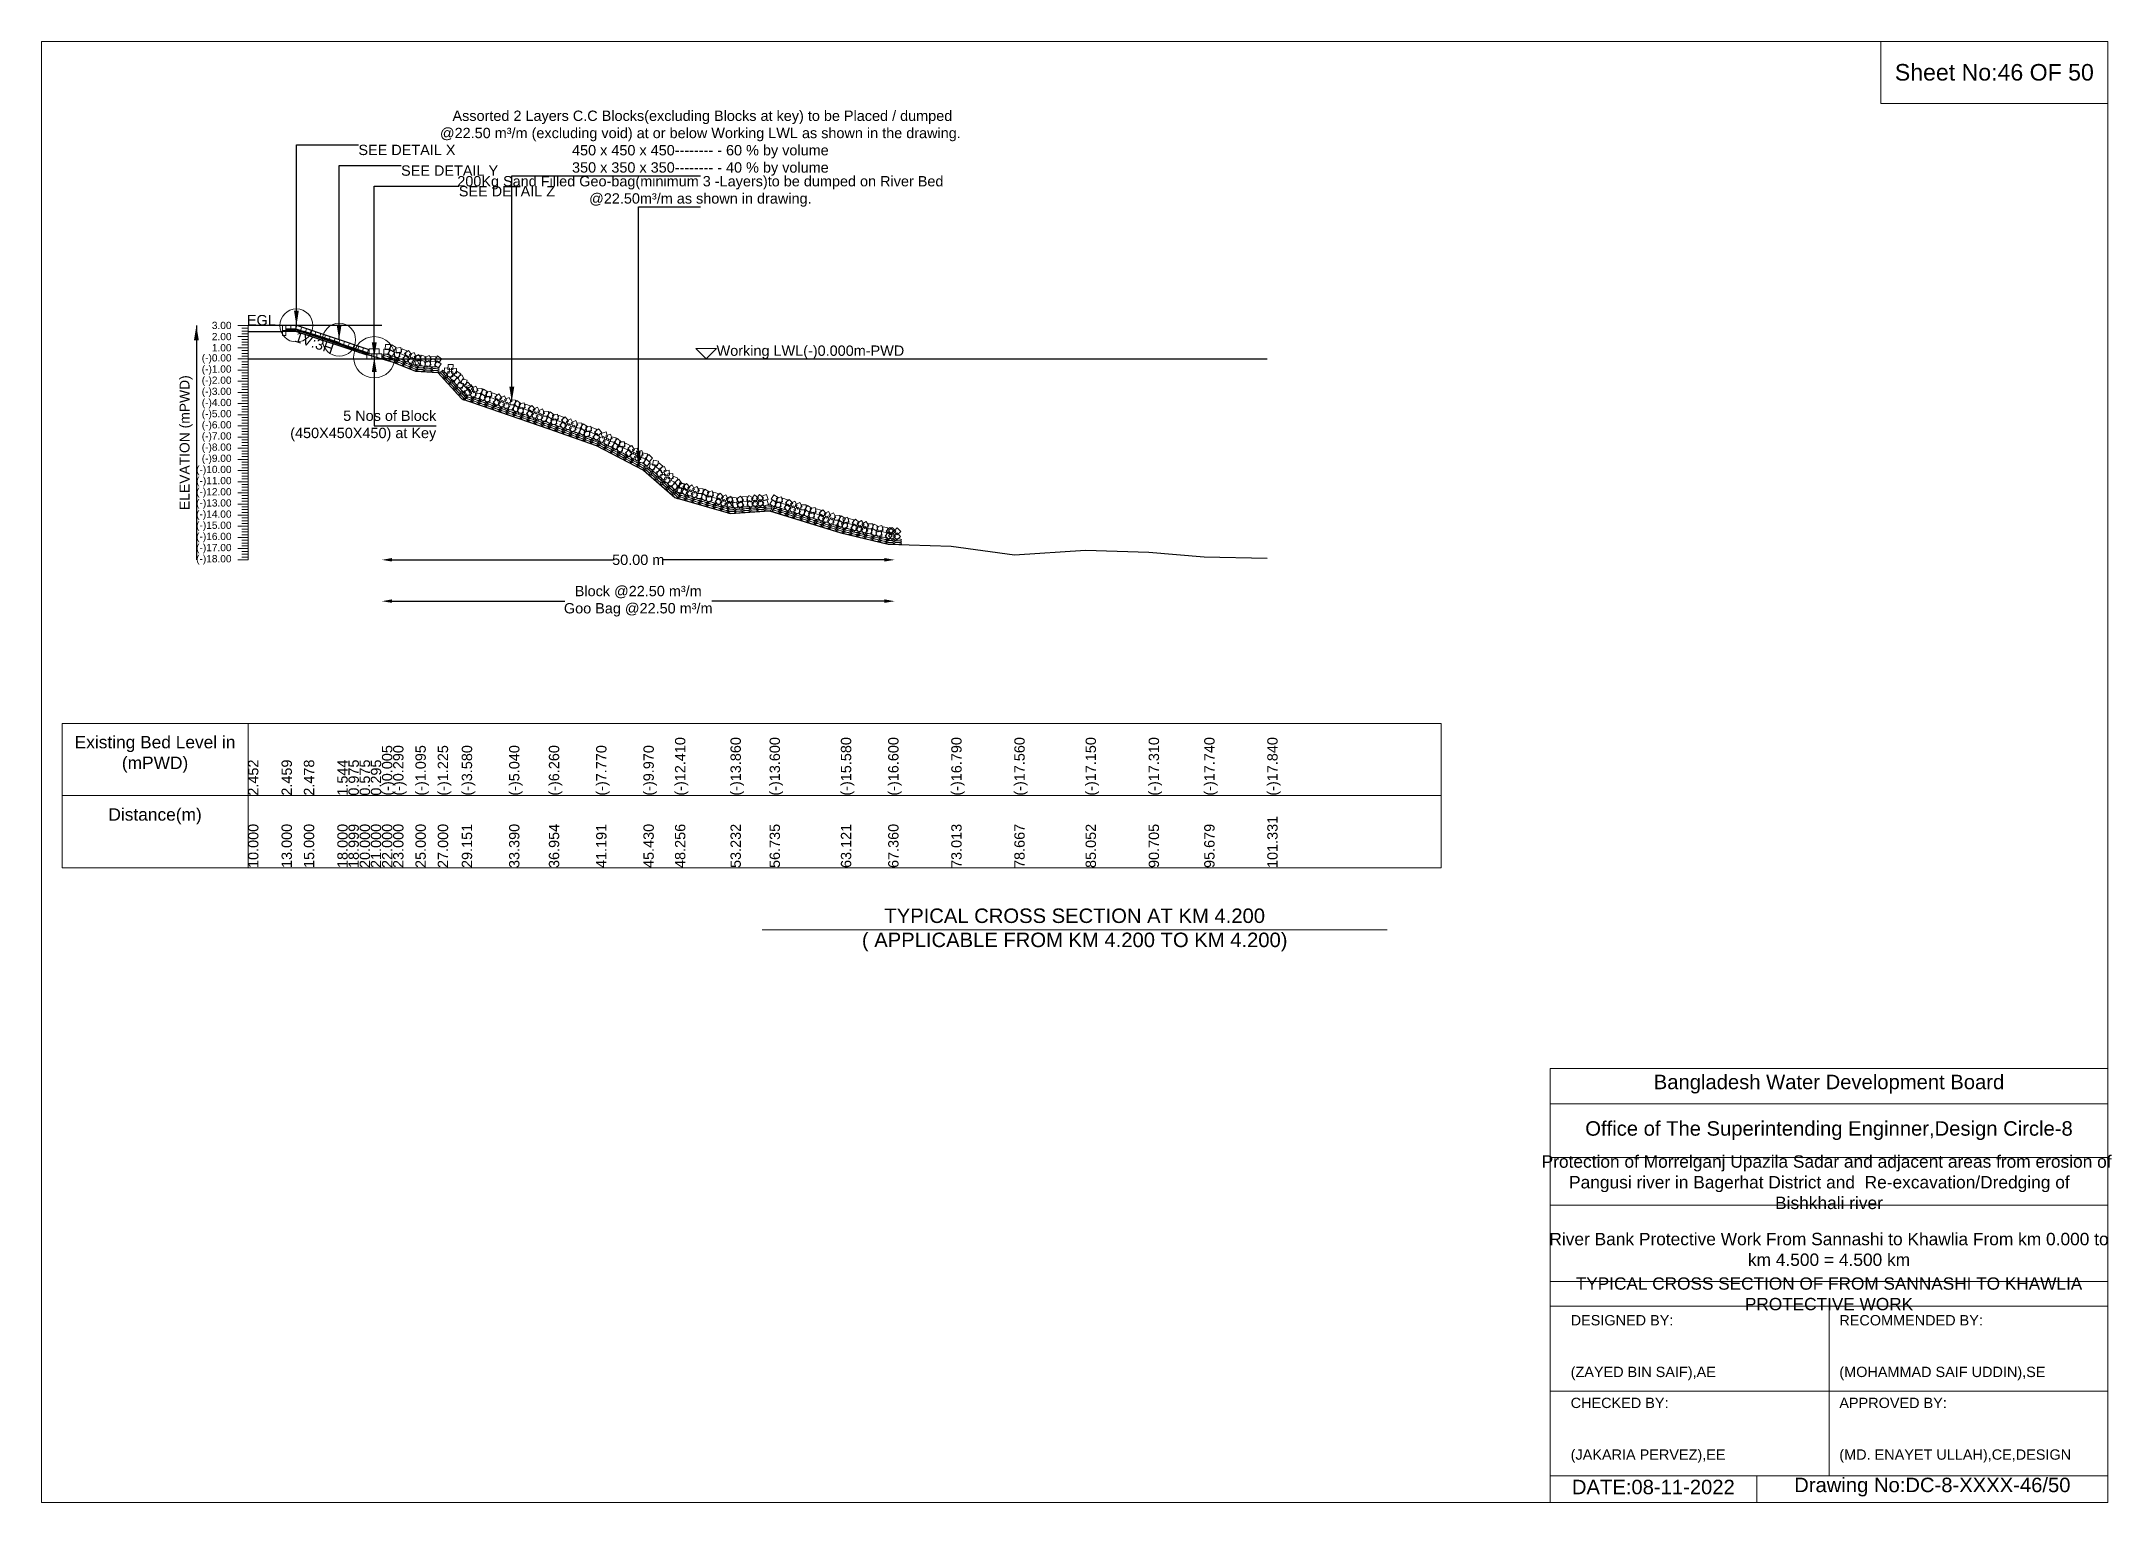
# Model space of a CAD drawing. Header units: inches. Extents: x 89000 to 845017, y -7071 to 0.
# Drawn here: x 775000 to 785017, y -7071 to 0 of the extents above; entities that cross this region are included whole.
import ezdxf

# ---------------------------------------------------------------- set-up
doc = ezdxf.new("R2010")
doc.units = ezdxf.units.IN
doc.header["$LTSCALE"] = 7
doc.header["$MEASUREMENT"] = 0
doc.header["$PDMODE"] = 3
for name, color, linetype, lineweight in [('Cross section Data Border', 7, 'Continuous', 9), ('Cross Section Labels', 7, 'Continuous', 9), ('Existing_Bed_Level for Xsection', 7, 'Continuous', 25), ('Long Section Labels', 7, 'Continuous', 9)]:
    doc.layers.add(name, color=color, linetype=linetype, lineweight=lineweight)
doc.styles.get("Standard").update_dxf_attribs({"font": 'arial.ttf'})
doc.dimstyles.new('Appron Lebeling Style', dxfattribs={"dimtxt": 50, "dimasz": 50, "dimexe": 0.18, "dimexo": 0.0625, "dimgap": 0.09, "dimtad": 0, "dimtih": 1, "dimtoh": 1, "dimdec": 4, "dimzin": 0, "dimdsep": 46, "dimtxsty": 'Standard', "dimcen": 0.09, "dimse1": 1, "dimse2": 1, "dimadec": 0, "dimazin": 0, "dimtfac": 1, "dimtdec": 4, "dimtofl": 0, "dimtmove": 0, "dimatfit": 3, "dimfxl": 1, "dimtolj": 1, "dimtzin": 0, "dimarcsym": 0})
doc.dimstyles.get("Standard").update_dxf_attribs({"dimtxt": 0.18, "dimasz": 0.18, "dimexe": 0.18, "dimexo": 0.0625, "dimgap": 0.09, "dimtad": 0, "dimtih": 1, "dimtoh": 1, "dimdec": 4, "dimzin": 0, "dimdsep": 46, "dimtxsty": 'Standard', "dimcen": 0.09, "dimadec": 0, "dimazin": 0, "dimtfac": 1, "dimtdec": 4, "dimtofl": 0, "dimtmove": 0, "dimatfit": 3, "dimfxl": 1, "dimtolj": 1, "dimtzin": 0, "dimarcsym": 0})

msp = doc.modelspace()

# ---------------------------------------------------------------- texts
at = {"layer": 'Cross section Data Border', "char_height": 60, "width": 800, "attachment_point": 5}
for s, insert in [('Existing Bed Level in (mPWD)', (775550, -3450)), ('Distance(m)', (775550, -3750))]:
    msp.add_mtext(s, dxfattribs=dict(at, insert=insert))
at = {"layer": 'Cross Section Labels'}
for s, insert, char_height, attachment_point in [('Sheet No:46 OF 50', (784450, -150), 80, 5), (' Assorted 2 Layers C.C Blocks(excluding Blocks at key) to be Placed / dumped^J@22.50 m³/m (excluding void) at or below Working LWL as shown in the drawing.^J450 x 450 x 450-------- - 60 % by volume^J350 x 350 x 350-------- - 40 % by volume', (778188.66592, -650), 50, 8), ('SEE DETAIL X', (776533.98537, -500), 50, 1), ('SEE DETAIL Y', (776740.53537, -600), 50, 1), ('200Kg Sand Filled Geo-bag(minimum 3 -Layers)to be dumped on River Bed^J@22.50m³/m as shown in drawing.', (778188.66592, -800), 50, 8), ('SEE DETAIL Z', (777019.98537, -700), 50, 1), ('EGL', (776134.15648, -1374.64), 50, 9), ('Working LWL(-)0.000m-PWD', (778267.08537, -1536.64), 50, 7), ('5 Nos of Block ^J(450X450X450) at Key', (776910.63537, -1860.64), 50, 6), ('TYPICAL CROSS SECTION AT KM 4.200^J( APPLICABLE FROM KM 4.200 TO KM 4.200)', (780000, -4300), 70, 5), ('Bangladesh Water Development Board', (783650, -5046), 70, 5), ('Office of The Superintending Enginner,Design Circle-8', (783650, -5271), 70, 5)]:
    msp.add_mtext(s, dxfattribs=dict(at, insert=insert, char_height=char_height, attachment_point=attachment_point))
at = {"layer": 'Cross Section Labels', "insert": (776328.72222, -1434.67945), "char_height": 50, "attachment_point": 2, "rotation": 341.565051177}
msp.add_mtext('1V:3H', dxfattribs=at)
at = {"layer": 'Cross Section Labels'}
for s, insert, char_height, width, attachment_point in [('Protection of Morrelganj Upazila Sadar and adjacent areas from erosion of  Pangusi river in Bagerhat District and  Re-excavation/Dredging of     Bishkhali river', (783650, -5521), 60, 2800, 5), ('River Bank Protective Work From Sannashi to Khawlia From km 0.000 to km 4.500 = 4.500 km', (783650, -5846), 60, 2700, 5), ('TYPICAL CROSS SECTION OF FROM SANNASHI TO KHAWLIA PROTECTIVE WORK', (783650, -6061), 59.5765532, 2800, 5), ('DESIGNED BY:^J^J^J(ZAYED BIN SAIF),AE', (782400, -6321), 50, 1400, 4), ('RECOMMENDED BY:^J^J^J(MOHAMMAD SAIF UDDIN),SE', (783700, -6321), 50, 1400, 4), ('CHECKED BY:^J^J^J(JAKARIA PERVEZ),EE', (782400, -6721), 50, 1400, 4), ('APPROVED BY:^J^J^J(MD. ENAYET ULLAH),CE,DESIGN', (783700, -6721), 50, 1400, 4), ('DATE:08-11-2022', (782800, -6996), 70, 1400, 5), ('Drawing No:DC-8-XXXX-46/50', (784150, -6996), 70, 2200, 5)]:
    msp.add_mtext(s, dxfattribs=dict(at, insert=insert, char_height=char_height, width=width, attachment_point=attachment_point))
at = {"layer": 'Long Section Labels', "char_height": 35, "attachment_point": 6}
for s, insert in [('3.00', (775920, -1374.64)), ('2.00', (775920, -1428.64)), ('1.00', (775920, -1482.64)), ('(-)0.00', (775920, -1536.64)), ('(-)1.00', (775920, -1590.64)), ('(-)2.00', (775920, -1644.64)), ('(-)3.00', (775920, -1698.64)), ('(-)4.00', (775920, -1752.64)), ('(-)5.00', (775920, -1806.64)), ('(-)6.00', (775920, -1860.64)), ('(-)7.00', (775920, -1914.64)), ('(-)8.00', (775920, -1968.64)), ('(-)9.00', (775920, -2022.64)), ('(-)10.00', (775920, -2076.64)), ('(-)11.00', (775920, -2130.64)), ('(-)12.00', (775920, -2184.64)), ('(-)13.00', (775920, -2238.64)), ('(-)14.00', (775920, -2292.64)), ('(-)15.00', (775920, -2346.64)), ('(-)16.00', (775920, -2400.64)), ('(-)17.00', (775920, -2454.64)), ('(-)18.00', (775920, -2508.64))]:
    msp.add_mtext(s, dxfattribs=dict(at, insert=insert))
at = {"layer": 'Long Section Labels', "rotation": 90}
for s, insert, char_height, attachment_point in [('ELEVATION (mPWD)', (775700, -1941.64), 48, 5), ('(-)12.410', (778065.80651, -3650), 50, 1), ('(-)13.860', (778334.53949, -3650), 50, 1), ('(-)13.600', (778523.69856, -3650), 50, 1), ('(-)15.580', (778868.557, -3650), 50, 1), ('(-)16.600', (779097.47158, -3650), 50, 1), ('(-)16.790', (779402.72499, -3650), 50, 1), ('(-)17.560', (779708.00956, -3650), 50, 1), ('(-)17.150', (780052.82888, -3650), 50, 1), ('(-)17.310', (780358.07697, -3650), 50, 1), ('(-)17.740', (780626.66815, -3650), 50, 1), ('(-)17.840', (780931.87908, -3650), 50, 1), ('2.452', (776000, -3650), 50, 1), ('2.459', (776162.00617, -3650), 50, 1), ('2.478', (776269.99705, -3650), 50, 1), ('1.544', (776432.00322, -3650), 50, 1), ('0.975', (776485.97879, -3650), 50, 1), ('0.575', (776539.99409, -3650), 50, 1), ('0.295', (776594.00939, -3650), 50, 1), ('(-)0.005', (776647.98497, -3650), 50, 1), ('(-)0.290', (776702.00027, -3650), 50, 1), ('(-)1.095', (776809.99114, -3650), 50, 1), ('(-)1.225', (776917.98201, -3650), 50, 1), ('(-)3.580', (777034.14601, -3650), 50, 1), ('(-)5.040', (777263.07136, -3650), 50, 1), ('(-)6.260', (777455.50741, -3650), 50, 1), ('(-)7.770', (777684.32832, -3650), 50, 1), ('(-)9.970', (777913.20181, -3650), 50, 1), ('10.000', (776000, -4000), 50, 1), ('13.000', (776162.00617, -4000), 50, 1), ('15.000', (776269.99705, -4000), 50, 1), ('18.000', (776432.00322, -4000), 50, 1), ('18.999', (776485.97879, -4000), 50, 1), ('20.000', (776539.99409, -4000), 50, 1), ('21.000', (776594.00939, -4000), 50, 1), ('22.000', (776647.98497, -4000), 50, 1), ('23.000', (776702.00027, -4000), 50, 1), ('25.000', (776809.99114, -4000), 50, 1), ('27.000', (776917.98201, -4000), 50, 1), ('29.151', (777034.14601, -4000), 50, 1), ('33.390', (777263.07136, -4000), 50, 1), ('36.954', (777455.50741, -4000), 50, 1), ('41.191', (777684.32832, -4000), 50, 1), ('45.430', (777913.20181, -4000), 50, 1), ('48.256', (778065.80651, -4000), 50, 1), ('53.232', (778334.53949, -4000), 50, 1), ('56.735', (778523.69856, -4000), 50, 1), ('63.121', (778868.557, -4000), 50, 1), ('67.360', (779097.47158, -4000), 50, 1), ('73.013', (779402.72499, -4000), 50, 1), ('78.667', (779708.00956, -4000), 50, 1), ('85.052', (780052.82888, -4000), 50, 1), ('90.705', (780358.07697, -4000), 50, 1), ('95.679', (780626.66815, -4000), 50, 1), ('101.331', (780931.87908, -4000), 50, 1)]:
    msp.add_mtext(s, dxfattribs=dict(at, insert=insert, char_height=char_height, attachment_point=attachment_point))

# ---------------------------------------------------------------- blocks, each defined once
blk = doc.blocks.new('*D347')
at = {"layer": 'Cross Section Labels', "color": 0, "lineweight": -2, "transparency": 16777216}
for p, q in [((776697, -2509), (777766, -2509)), ((779079, -2509), (778011, -2509))]:
    blk.add_line(p, q, dxfattribs=at)
at = {"layer": 'Cross Section Labels', "color": 0, "transparency": 16777216}
for points in [[(776697, -2500), (776697, -2517), (776647, -2509)], [(779079, -2500), (779079, -2517), (779129, -2509)]]:
    blk.add_solid(points, dxfattribs=at)
at = {"layer": 'Defpoints', "color": 0, "transparency": 16777216}
for p in [(776647, -1537), (779129, -2434), (779129, -2509)]:
    blk.add_point(p, dxfattribs=at)
at = {"layer": 'Cross Section Labels', "color": 0, "transparency": 16777216, "insert": (777888, -2509), "char_height": 50, "attachment_point": 5}
blk.add_mtext('\\A1;50.00 m', dxfattribs=at)
blk = doc.blocks.new('*D348')
at = {"layer": 'Cross Section Labels', "color": 0, "lineweight": -2, "transparency": 16777216}
for p, q in [((776697, -2709), (777533, -2709)), ((779079, -2709), (778244, -2709))]:
    blk.add_line(p, q, dxfattribs=at)
at = {"layer": 'Cross Section Labels', "color": 0, "transparency": 16777216}
for points in [[(776697, -2700), (776697, -2717), (776647, -2709)], [(779079, -2700), (779079, -2717), (779129, -2709)]]:
    blk.add_solid(points, dxfattribs=at)
at = {"layer": 'Defpoints', "color": 0, "transparency": 16777216}
for p in [(776647, -1537), (779129, -2434), (779129, -2709)]:
    blk.add_point(p, dxfattribs=at)
at = {"layer": 'Cross Section Labels', "color": 0, "transparency": 16777216, "insert": (777888, -2709), "char_height": 50, "attachment_point": 5}
blk.add_mtext('\\A1;Block @22.50 m³/m ^JGoo Bag @22.50 m³/m ', dxfattribs=at)

# ---------------------------------------------------------------- dimensions: what is measured, and where the dimension line sits
at = {"layer": 'Cross Section Labels'}
for base, text, picture, middle in [((779129.47032, -2508.64), '50.00 m', '*D347', (777888.27785, -2508.64)), ((779129.47032, -2708.64), 'Block @22.50 m³/m ^JGoo Bag @22.50 m³/m ', '*D348', (777888.27785, -2708.64))]:
    dim = msp.add_linear_dim(base=base, p1=(776647.08537, -1536.64), p2=(779129.47032, -2434.11552), text=text, dimstyle='Appron Lebeling Style', dxfattribs=at)
    dim.commit()
    dim.dimension.update_dxf_attribs({"geometry": picture, "text_midpoint": middle})

# ---------------------------------------------------------------- linework, layer by layer
at = {"layer": 'Cross section Data Border'}
msp.add_lwpolyline([(775100, -3300), (781773.47174, -3300), (781773.47174, -4000), (775100, -4000)], close=True, dxfattribs=at)
for points in [[(776000, -3300), (776000, -4000)], [(775100, -3650), (781773.47174, -3650)]]:
    msp.add_lwpolyline(points, dxfattribs=at)
at = {"layer": 'Cross Section Labels'}
for points in [[(775000, 0), (785000, 0), (785000, -7071), (775000, -7071)], [(783900, 0), (785000, 0), (785000, -300), (783900, -300)], [(778217.08537, -1536.64), (778267.08537, -1486.64), (778167.08537, -1486.64)]]:
    msp.add_lwpolyline(points, close=True, dxfattribs=at)
for points in [[(778488, -4300), (780000, -4300), (781512, -4300)], [(782300, -7071), (782300, -4971), (785000, -4971)], [(782300, -5141), (785000, -5141)], [(782300, -5401), (785000, -5401)], [(782300, -5631), (785000, -5631)], [(782300, -6001), (785000, -6001)], [(782300, -6121), (785000, -6121)], [(783650, -6121), (783650, -6941)], [(782300, -6531), (785000, -6531)], [(782300, -6941), (785000, -6941)], [(783300, -6941), (783300, -7071)]]:
    msp.add_lwpolyline(points, dxfattribs=at)
for centre, radius in [((776233.98537, -1374.64), 80), ((776440.53537, -1443.49), 80), ((776610.63537, -1528.54), 100)]:
    msp.add_circle(centre, radius, dxfattribs=at)
at = {"layer": 'Existing_Bed_Level for Xsection'}
for points in [[(776647.08537, -1374.64), (776000, -1374.64)], [(776586.33537, -1492.09), (776236.47937, -1375.47133), (776233.98537, -1374.64), (776231.35648, -1374.64), (776182.75648, -1374.64)], [(776182.75648, -1390.84), (776231.35648, -1390.84), (776586.33537, -1509.1663)], [(776182.75648, -1396.24), (776230.48018, -1396.24), (776578.78018, -1512.34)], [(776182.75648, -1401.64), (776229.60388, -1401.64), (776574.18537, -1516.5005)], [(776000, -1404.232), (776162.00617, -1403.854), (776269.99705, -1402.828), (776432.00322, -1453.264), (776485.97879, -1483.99), (776539.99409, -1505.59), (776594.00939, -1520.71), (776647.98497, -1536.91), (776702.00027, -1552.3), (776809.99114, -1595.77), (776917.98201, -1602.79), (777034.14601, -1729.96), (777263.07136, -1808.8), (777455.50741, -1874.68), (777684.32832, -1956.22), (777913.20181, -2075.02), (778065.80651, -2206.78), (778334.53949, -2285.08), (778523.69856, -2271.04), (778868.557, -2377.96), (779097.47158, -2433.04), (779402.72499, -2443.3), (779708.00956, -2484.88), (780052.82888, -2462.74), (780358.07697, -2471.38), (780626.66815, -2494.6), (780931.87908, -2500)], [(776000, -1536.64), (780931.87908, -1536.64)]]:
    msp.add_lwpolyline(points, dxfattribs=at)
at = {"layer": 'Long Section Labels'}
for points in [[(776000, -1374.64), (775950, -1374.64)], [(776000, -1388.14), (775970, -1388.14)], [(776000, -1401.64), (775970, -1401.64)], [(776000, -2508.64), (776000, -2454.64), (776000, -2400.64), (776000, -2346.64), (776000, -2292.64), (776000, -2238.64), (776000, -2184.64), (776000, -2130.64), (776000, -2076.64), (776000, -2022.64), (776000, -1968.64), (776000, -1914.64), (776000, -1860.64), (776000, -1806.64), (776000, -1752.64), (776000, -1698.64), (776000, -1644.64), (776000, -1590.64), (776000, -1536.64), (776000, -1482.64), (776000, -1428.64), (776000, -1374.64)], [(776000, -1428.64), (775950, -1428.64)], [(776000, -1482.64), (775950, -1482.64)], [(776000, -1415.14), (775970, -1415.14)], [(776000, -1442.14), (775970, -1442.14)], [(776000, -1455.64), (775970, -1455.64)], [(776000, -1469.14), (775970, -1469.14)], [(776000, -1496.14), (775970, -1496.14)], [(776000, -1536.64), (775950, -1536.64)], [(776000, -1590.64), (775950, -1590.64)], [(776000, -1509.64), (775970, -1509.64)], [(776000, -1523.14), (775970, -1523.14)], [(776000, -1550.14), (775970, -1550.14)], [(776000, -1563.64), (775970, -1563.64)], [(776000, -1577.14), (775970, -1577.14)], [(776000, -1644.64), (775950, -1644.64)], [(776000, -1698.64), (775950, -1698.64)], [(776000, -1604.14), (775970, -1604.14)], [(776000, -1617.64), (775970, -1617.64)], [(776000, -1631.14), (775970, -1631.14)], [(776000, -1658.14), (775970, -1658.14)], [(776000, -1671.64), (775970, -1671.64)], [(776000, -1685.14), (775970, -1685.14)], [(776000, -1752.64), (775950, -1752.64)], [(776000, -1712.14), (775970, -1712.14)], [(776000, -1725.64), (775970, -1725.64)], [(776000, -1739.14), (775970, -1739.14)], [(776000, -1766.14), (775970, -1766.14)], [(776000, -1779.64), (775970, -1779.64)], [(776000, -1793.14), (775970, -1793.14)], [(776000, -1806.64), (775950, -1806.64)], [(776000, -1860.64), (775950, -1860.64)], [(776000, -1820.14), (775970, -1820.14)], [(776000, -1833.64), (775970, -1833.64)], [(776000, -1847.14), (775970, -1847.14)], [(776000, -1874.14), (775970, -1874.14)], [(776000, -1887.64), (775970, -1887.64)], [(776000, -1901.14), (775970, -1901.14)], [(776000, -1914.64), (775950, -1914.64)], [(776000, -1968.64), (775950, -1968.64)], [(776000, -1928.14), (775970, -1928.14)], [(776000, -1941.64), (775970, -1941.64)], [(776000, -1955.14), (775970, -1955.14)], [(776000, -1982.14), (775970, -1982.14)], [(776000, -1995.64), (775970, -1995.64)], [(776000, -2022.64), (775950, -2022.64)], [(776000, -2076.64), (775950, -2076.64)], [(776000, -2009.14), (775970, -2009.14)], [(776000, -2036.14), (775970, -2036.14)], [(776000, -2049.64), (775970, -2049.64)], [(776000, -2063.14), (775970, -2063.14)], [(776000, -2090.14), (775970, -2090.14)], [(776000, -2103.64), (775970, -2103.64)], [(776000, -2130.64), (775950, -2130.64)], [(776000, -2184.64), (775950, -2184.64)], [(776000, -2117.14), (775970, -2117.14)], [(776000, -2144.14), (775970, -2144.14)], [(776000, -2157.64), (775970, -2157.64)], [(776000, -2171.14), (775970, -2171.14)], [(776000, -2198.14), (775970, -2198.14)], [(776000, -2238.64), (775950, -2238.64)], [(776000, -2292.64), (775950, -2292.64)], [(776000, -2211.64), (775970, -2211.64)], [(776000, -2225.14), (775970, -2225.14)], [(776000, -2252.14), (775970, -2252.14)], [(776000, -2265.64), (775970, -2265.64)], [(776000, -2279.14), (775970, -2279.14)], [(776000, -2346.64), (775950, -2346.64)], [(776000, -2400.64), (775950, -2400.64)], [(776000, -2306.14), (775970, -2306.14)], [(776000, -2319.64), (775970, -2319.64)], [(776000, -2333.14), (775970, -2333.14)], [(776000, -2360.14), (775970, -2360.14)], [(776000, -2373.64), (775970, -2373.64)], [(776000, -2387.14), (775970, -2387.14)], [(776000, -2454.64), (775950, -2454.64)], [(776000, -2414.14), (775970, -2414.14)], [(776000, -2427.64), (775970, -2427.64)], [(776000, -2441.14), (775970, -2441.14)], [(776000, -2468.14), (775970, -2468.14)], [(776000, -2481.64), (775970, -2481.64)], [(776000, -2495.14), (775970, -2495.14)], [(776000, -2508.64), (775950, -2508.64)]]:
    msp.add_lwpolyline(points, dxfattribs=at)
for points in [[(776182.75648, -1374.64), (776166.55648, -1374.64), (776166.55648, -1398.94), (776182.75648, -1398.94)], [(776182.75648, -1398.94), (776166.55648, -1398.94), (776166.55648, -1423.24), (776182.75648, -1423.24)], [(776207.05648, -1374.64), (776182.75648, -1374.64), (776182.75648, -1390.84), (776207.05648, -1390.84)], [(776231.35648, -1374.64), (776207.05648, -1374.64), (776207.05648, -1390.84), (776231.35648, -1390.84)], [(776259.53237, -1383.15567), (776236.47937, -1375.47133), (776231.35648, -1390.84), (776254.40948, -1398.52433)], [(776282.58537, -1390.84), (776259.53237, -1383.15567), (776254.40948, -1398.52433), (776277.46248, -1406.20867)], [(776305.63838, -1398.52433), (776282.58537, -1390.84), (776277.46248, -1406.20867), (776300.51549, -1413.893)], [(776328.69138, -1406.20867), (776305.63838, -1398.52433), (776300.51549, -1413.893), (776323.56849, -1421.57734)], [(776351.74439, -1413.893), (776328.69138, -1406.20867), (776323.56849, -1421.57734), (776346.6215, -1429.26167)], [(776374.79739, -1421.57734), (776351.74439, -1413.893), (776346.6215, -1429.26167), (776369.6745, -1436.94601)], [(776397.85039, -1429.26167), (776374.79739, -1421.57734), (776369.6745, -1436.94601), (776392.7275, -1444.63034)], [(776420.9034, -1436.94601), (776397.85039, -1429.26167), (776392.7275, -1444.63034), (776415.78051, -1452.31468)], [(776443.9564, -1444.63034), (776420.9034, -1436.94601), (776415.78051, -1452.31468), (776438.83351, -1459.99901)], [(776467.00941, -1452.31468), (776443.9564, -1444.63034), (776438.83351, -1459.99901), (776461.88652, -1467.68335)], [(776490.06241, -1459.99901), (776467.00941, -1452.31468), (776461.88652, -1467.68335), (776484.93952, -1475.36768)], [(776513.11542, -1467.68335), (776490.06241, -1459.99901), (776484.93952, -1475.36768), (776507.99253, -1483.05202)], [(776536.16842, -1475.36768), (776513.11542, -1467.68335), (776507.99253, -1483.05202), (776531.04553, -1490.73635)], [(776559.22142, -1483.05202), (776536.16842, -1475.36768), (776531.04553, -1490.73635), (776554.09853, -1498.42069)], [(776582.27443, -1490.73635), (776559.22142, -1483.05202), (776554.09853, -1498.42069), (776577.15154, -1506.10502)], [(776610.63537, -1488.04), (776586.33537, -1488.04), (776586.33537, -1512.34), (776610.63537, -1512.34)], [(776634.93537, -1488.04), (776610.63537, -1488.04), (776610.63537, -1512.34), (776634.93537, -1512.34)], [(776681.9799, -1489.85159), (776657.68284, -1489.47339), (776657.30464, -1513.77044), (776681.60169, -1514.14865)], [(776688.63844, -1466.48166), (776664.34138, -1466.10345), (776663.96318, -1490.40051), (776688.26024, -1490.77871)], [(776709.67829, -1504.28789), (776688.83053, -1491.80347), (776676.34611, -1512.65123), (776697.19387, -1525.13565)], [(776716.33684, -1480.91796), (776695.48908, -1468.43353), (776683.00465, -1489.28129), (776703.85241, -1501.76572)], [(776739.60864, -1480.5704), (776715.54745, -1483.96878), (776718.94583, -1508.02997), (776743.00702, -1504.63159)], [(776767.62759, -1496.64009), (776745.08536, -1487.56608), (776736.01134, -1510.10831), (776758.55358, -1519.18232)], [(776791.42023, -1514.51015), (776776.42364, -1495.38969), (776757.30317, -1510.38628), (776772.29976, -1529.50674)], [(776598.48537, -1512.34), (776574.18537, -1512.34), (776574.18537, -1536.64), (776598.48537, -1536.64)], [(776622.78537, -1512.34), (776598.48537, -1512.34), (776598.48537, -1536.64), (776622.78537, -1536.64)], [(776647.08537, -1512.34), (776622.78537, -1512.34), (776622.78537, -1536.64), (776647.08537, -1536.64)], [(776730.53463, -1503.11263), (776706.47343, -1506.51101), (776709.87182, -1530.5722), (776733.93301, -1527.17382)], [(776758.55358, -1519.18232), (776736.01134, -1510.10831), (776726.93733, -1532.65054), (776749.47956, -1541.72456)], [(776782.34621, -1537.05239), (776767.34962, -1517.93192), (776748.22916, -1532.92851), (776763.22575, -1552.04898)], [(776794.25256, -1528.12725), (776771.89271, -1537.64182), (776781.40727, -1560.00167), (776803.76713, -1550.48711)], [(776803.32658, -1505.58502), (776780.96672, -1515.09959), (776790.48129, -1537.45944), (776812.84114, -1527.94487)], [(776826.31447, -1559.54843), (776816.7821, -1537.19616), (776794.42983, -1546.72853), (776803.9622, -1569.0808)], [(776835.38849, -1537.0062), (776825.85612, -1514.65393), (776803.50385, -1524.18629), (776813.03622, -1546.53856)], [(776830.8172, -1542.43625), (776806.98761, -1547.19449), (776811.74585, -1571.02408), (776835.57544, -1566.26584)], [(776832.3935, -1518.18743), (776808.56392, -1522.94567), (776813.32216, -1546.77526), (776837.15174, -1542.01702)], [(776860.93849, -1550.7016), (776837.92547, -1542.89833), (776830.1222, -1565.91135), (776853.13522, -1573.71462)], [(776862.51479, -1526.45278), (776839.50178, -1518.64951), (776831.69851, -1541.66253), (776854.71153, -1549.4658)], [(776875.30339, -1543.61232), (776853.5087, -1554.35856), (776864.25494, -1576.15324), (776886.04963, -1565.407)], [(776876.87969, -1519.3635), (776855.08501, -1530.10974), (776865.83125, -1551.90442), (776887.62593, -1541.15818)], [(776906.94055, -1550.12283), (776882.69173, -1548.54652), (776881.11542, -1572.79534), (776905.36424, -1574.37165)], [(776908.51685, -1525.87401), (776884.26803, -1524.2977), (776882.69173, -1548.54652), (776906.94055, -1550.12283)], [(776935.12552, -1559.6641), (776914.90551, -1546.18667), (776901.42808, -1566.40669), (776921.6481, -1579.88411)], [(776936.70183, -1535.41528), (776916.48182, -1521.93785), (776903.00439, -1542.15787), (776923.2244, -1555.63529)], [(776974.82561, -1580.69281), (776950.55086, -1579.58518), (776949.44323, -1603.85992), (776973.71797, -1604.96756)], [(776990.11684, -1622.89985), (776991.20514, -1598.62424), (776966.92953, -1597.53593), (776965.84123, -1621.81155)], [(776992.76713, -1564.30405), (776968.49239, -1563.19641), (776967.38476, -1587.47116), (776991.6595, -1588.57879)], [(777008.05837, -1606.51109), (777009.14667, -1582.23547), (776984.87105, -1581.14717), (776983.78275, -1605.42279)], [(777029.63394, -1608.07455), (777009.15737, -1594.99019), (776996.07302, -1615.46676), (777016.54959, -1628.55111)], [(777011.69241, -1624.46331), (776991.21584, -1611.37896), (776978.13149, -1631.85553), (776998.60806, -1644.93988)], [(777027.67899, -1651.29682), (777016.4966, -1629.72267), (776994.92244, -1640.90507), (777006.10484, -1662.47922)], [(777042.94786, -1656.1414), (777019.78841, -1648.78409), (777012.43111, -1671.94354), (777035.59056, -1679.30085)], [(777045.62052, -1634.90806), (777034.43812, -1613.3339), (777012.86397, -1624.5163), (777024.04637, -1646.09045)], [(777061.2434, -1682.76038), (777044.85463, -1664.81885), (777026.9131, -1681.20762), (777043.30187, -1699.14914)], [(777060.88939, -1639.75263), (777037.72994, -1632.39533), (777030.37263, -1655.55478), (777053.53208, -1662.91208)], [(777079.18492, -1666.37161), (777062.79616, -1648.43008), (777044.85463, -1664.81885), (777061.2434, -1682.76038)], [(777074.94982, -1709.17179), (777069.71328, -1685.44272), (777045.98421, -1690.67925), (777051.22075, -1714.40832)], [(777071.46455, -1682.66127), (777049.61901, -1693.30374), (777060.26148, -1715.14929), (777082.10702, -1704.50682)], [(777079.37718, -1659.68563), (777057.53163, -1670.3281), (777068.1741, -1692.17364), (777090.01965, -1681.53117)], [(777092.89134, -1692.78302), (777087.65481, -1669.05395), (777063.92574, -1674.29049), (777069.16227, -1698.01956)], [(777105.08713, -1712.40651), (777094.42727, -1690.56944), (777072.5902, -1701.2293), (777083.25006, -1723.06637)], [(777112.99975, -1689.43086), (777102.33989, -1667.59379), (777080.50283, -1678.25366), (777091.16269, -1700.09072)], [(777124.78064, -1703.45581), (777100.53959, -1701.7642), (777098.84798, -1726.00525), (777123.08903, -1727.69686)], [(777132.69327, -1680.48016), (777108.45222, -1678.78855), (777106.76061, -1703.0296), (777131.00166, -1704.72121)], [(777159.57043, -1696.39324), (777139.42832, -1682.79966), (777125.83474, -1702.94177), (777145.97685, -1716.53535)], [(777175.29602, -1693.34134), (777151.43944, -1697.96234), (777156.06045, -1721.81892), (777179.91702, -1717.19791)], [(777204.09801, -1707.96124), (777181.12237, -1700.04862), (777173.20974, -1723.02426), (777196.18539, -1730.93689)], [(777151.65781, -1719.36889), (777131.5157, -1705.77531), (777117.92211, -1725.91741), (777138.06422, -1739.511)], [(777167.38339, -1716.31698), (777143.52682, -1720.93799), (777148.14782, -1744.79457), (777172.0044, -1740.17356)], [(777196.18539, -1730.93689), (777173.20974, -1723.02426), (777165.29712, -1745.99991), (777188.27277, -1753.91253)], [(777220.85839, -1747.57035), (777204.90623, -1729.23954), (777186.57542, -1745.1917), (777202.52758, -1763.52251)], [(777228.77101, -1724.5947), (777212.81885, -1706.26389), (777194.48804, -1722.21605), (777210.4402, -1740.54686)], [(777232.29409, -1738.04964), (777210.44854, -1748.69211), (777221.09101, -1770.53765), (777242.93656, -1759.89518)], [(777240.20671, -1715.07399), (777218.36117, -1725.71646), (777229.00364, -1747.56201), (777250.84918, -1736.91954)], [(777265.91666, -1767.79487), (777255.2568, -1745.95781), (777233.41974, -1756.61767), (777244.0796, -1778.45473)], [(777273.82929, -1744.81922), (777263.16942, -1722.98216), (777241.33236, -1733.64202), (777251.99222, -1755.47908)], [(777285.61018, -1758.84417), (777261.36913, -1757.15256), (777259.67752, -1781.39361), (777283.91857, -1783.08522)], [(777293.5228, -1735.86853), (777269.28175, -1734.17692), (777267.59014, -1758.41796), (777291.83119, -1760.10957)], [(777312.425, -1774.66695), (777292.25807, -1761.11022), (777278.70135, -1781.27715), (777298.86828, -1794.83388)], [(777320.2956, -1751.67687), (777300.12867, -1738.12014), (777286.57194, -1758.28707), (777306.73887, -1771.8438)], [(777328.14498, -1771.58629), (777304.2969, -1776.25091), (777308.96152, -1800.099), (777332.80961, -1795.43438)], [(777336.01558, -1748.59621), (777312.16749, -1753.26083), (777316.83212, -1777.10892), (777340.68021, -1772.4443)], [(777356.97367, -1786.1535), (777333.98359, -1778.2829), (777326.113, -1801.27298), (777349.10307, -1809.14358)], [(777364.84427, -1763.16342), (777341.85419, -1755.29282), (777333.98359, -1778.2829), (777356.97367, -1786.1535)], [(777381.67704, -1802.74181), (777365.69139, -1784.4402), (777347.38978, -1800.42586), (777363.37544, -1818.72747)], [(777389.54764, -1779.75173), (777373.56198, -1761.45013), (777355.26038, -1777.43578), (777371.24603, -1795.73739)], [(777393.09531, -1793.20021), (777371.26927, -1803.88261), (777381.95167, -1825.70865), (777403.77771, -1815.02625)], [(777400.96591, -1770.21013), (777379.13986, -1780.89253), (777389.82226, -1802.71858), (777411.64831, -1792.03618)], [(777426.77222, -1822.8839), (777416.07245, -1801.06637), (777394.25491, -1811.76615), (777404.95469, -1833.58368)], [(777434.64282, -1799.89383), (777423.94304, -1778.07629), (777402.12551, -1788.77607), (777412.82529, -1810.5936)], [(777454.31993, -1790.90713), (777430.07583, -1789.25985), (777428.42855, -1813.50396), (777452.67266, -1815.15123)], [(777481.22615, -1806.77104), (777461.05922, -1793.21431), (777447.50249, -1813.38124), (777467.66942, -1826.93797)], [(777446.44934, -1813.89721), (777422.20524, -1812.24993), (777420.55796, -1836.49403), (777444.80206, -1838.14131)], [(777473.35556, -1829.76112), (777453.18862, -1816.20439), (777439.6319, -1836.37132), (777459.79883, -1849.92805)], [(777489.67185, -1827.10305), (777465.76741, -1831.46974), (777470.13411, -1855.37417), (777494.03854, -1851.00748)], [(777497.8287, -1804.21297), (777473.92426, -1808.57966), (777478.29095, -1832.48409), (777502.19539, -1828.1174)], [(777518.31652, -1842.02884), (777495.42644, -1833.87199), (777487.2696, -1856.76208), (777510.15968, -1864.91892)], [(777526.47337, -1819.13876), (777503.58329, -1810.98191), (777495.42644, -1833.87199), (777518.31652, -1842.02884)], [(777542.81099, -1858.92411), (777527.05494, -1840.42446), (777508.55529, -1856.18051), (777524.31134, -1874.68015)], [(777550.96784, -1836.03402), (777535.21179, -1817.53438), (777516.71214, -1833.29043), (777532.46819, -1851.79007)], [(777554.34743, -1849.52572), (777532.38979, -1859.93495), (777542.79902, -1881.89259), (777564.75666, -1871.48336)], [(777562.50428, -1826.63564), (777540.54664, -1837.04487), (777550.95586, -1859.00251), (777572.9135, -1848.59328)], [(777587.65133, -1879.62732), (777577.22462, -1857.67797), (777555.27528, -1868.10468), (777565.70199, -1890.05403)], [(777595.80818, -1856.73724), (777585.38147, -1834.78789), (777563.43212, -1845.2146), (777573.85883, -1867.16395)], [(777607.43905, -1870.88685), (777583.21739, -1868.93719), (777581.26773, -1893.15885), (777605.48939, -1895.10851)], [(777615.59589, -1847.99677), (777591.37423, -1846.04711), (777589.42457, -1870.26877), (777613.64623, -1872.21843)], [(777634.14523, -1887.08525), (777614.14902, -1873.27794), (777600.34171, -1893.27414), (777620.33791, -1907.08145)], [(777642.30207, -1864.19517), (777622.30587, -1850.38786), (777608.49856, -1870.38406), (777628.49476, -1884.19137)], [(777649.90242, -1884.20098), (777625.99799, -1888.56767), (777630.36468, -1912.47211), (777654.26911, -1908.10542)], [(777658.05927, -1861.3109), (777634.15483, -1865.67759), (777638.52153, -1889.58203), (777662.42596, -1885.21533)], [(777678.5471, -1899.12677), (777655.65701, -1890.96993), (777647.50017, -1913.86001), (777670.39025, -1922.01686)], [(777686.70394, -1876.23669), (777663.81386, -1868.07985), (777655.65701, -1890.96993), (777678.5471, -1899.12677)], [(777703.04156, -1916.02204), (777687.28551, -1897.52239), (777668.78587, -1913.27844), (777684.54191, -1931.77809)], [(777711.19841, -1893.13196), (777695.44236, -1874.63231), (777676.94271, -1890.38836), (777692.69876, -1908.88801)], [(777732.23884, -1889.63227), (777709.06926, -1896.95761), (777716.3946, -1920.12719), (777739.56418, -1912.80184)], [(777761.13811, -1923.98468), (777753.79432, -1900.82094), (777730.63058, -1908.16473), (777737.97437, -1931.32847)], [(777721.04386, -1911.19989), (777697.87428, -1918.52524), (777705.19962, -1941.69481), (777728.3692, -1934.36947)], [(777749.94313, -1945.5523), (777742.59934, -1922.38857), (777719.4356, -1929.73236), (777726.77939, -1952.8961)], [(777770.73594, -1939.58501), (777747.00469, -1934.35836), (777741.77804, -1958.08961), (777765.50929, -1963.31626)], [(777781.93092, -1918.01738), (777758.19967, -1912.79074), (777752.97302, -1936.52199), (777776.70427, -1941.74863)], [(777794.99021, -1959.26592), (777777.05825, -1942.86669), (777760.65902, -1960.79866), (777778.59098, -1977.19789)], [(777806.18519, -1937.6983), (777788.25323, -1921.29907), (777771.854, -1939.23103), (777789.78596, -1955.63026)], [(777810.9933, -1958.55207), (777786.71705, -1959.62621), (777787.79119, -1983.90246), (777812.06744, -1982.82832)], [(777822.18827, -1936.98445), (777797.91203, -1938.05859), (777798.98617, -1962.33484), (777823.26242, -1961.2607)], [(777837.34117, -1977.23592), (777815.77354, -1966.04094), (777804.57857, -1987.60857), (777826.14619, -1998.80355)], [(777848.53615, -1955.6683), (777826.96852, -1944.47332), (777815.77354, -1966.04094), (777837.34117, -1977.23592)], [(777859.30949, -1997.30634), (777846.21661, -1976.83523), (777825.74549, -1989.92811), (777838.83838, -2010.39922)], [(777870.50447, -1975.73872), (777857.41159, -1955.2676), (777836.94047, -1968.36048), (777850.03336, -1988.8316)], [(777872.01723, -1989.56474), (777848.84766, -1996.89009), (777856.173, -2020.05966), (777879.34258, -2012.73432)], [(777883.21221, -1967.99712), (777860.04264, -1975.32246), (777867.36798, -1998.49204), (777890.53756, -1991.1667)], [(777900.91651, -2023.91716), (777893.57271, -2000.75342), (777870.40898, -2008.09721), (777877.75277, -2031.26095)], [(777912.11149, -2002.34953), (777904.76769, -1979.18579), (777881.60396, -1986.52959), (777888.94775, -2009.69332)], [(777932.90429, -1996.38224), (777909.17304, -1991.15559), (777903.9464, -2014.88684), (777927.67765, -2020.11348)], [(777957.15857, -2016.06315), (777939.2266, -1999.66392), (777922.82738, -2017.59588), (777940.75934, -2033.99511)], [(777921.70931, -2017.94986), (777897.97807, -2012.72321), (777892.75142, -2036.45446), (777916.48267, -2041.68111)], [(777945.96359, -2037.63077), (777928.03163, -2021.23154), (777911.6324, -2039.16351), (777929.56436, -2055.56274)], [(777969.45831, -2049.23121), (777945.59207, -2044.6604), (777941.02126, -2068.52664), (777964.88751, -2073.09745)], [(777990.76939, -2073.50331), (777972.3765, -2057.62276), (777956.49595, -2076.01564), (777974.88884, -2091.89619)], [(777985.33886, -2030.83832), (777961.47262, -2026.26751), (777956.90181, -2050.13376), (777980.76805, -2054.70457)], [(778006.64993, -2055.11042), (777988.25705, -2039.22987), (777972.3765, -2057.62276), (777990.76939, -2073.50331)], [(778007.49895, -2098.11124), (777999.49677, -2075.16663), (777976.55216, -2083.1688), (777984.55433, -2106.11341)], [(778023.37949, -2079.71836), (778015.37732, -2056.77375), (777992.43271, -2064.77592), (778000.43488, -2087.72053)], [(778021.65286, -2093.51931), (777997.41718, -2095.28615), (777999.18402, -2119.52183), (778023.4197, -2117.75499)], [(778037.53341, -2075.12643), (778013.29773, -2076.89327), (778015.06456, -2101.12895), (778039.30025, -2099.36211)], [(778057.70207, -2115.2323), (778055.91593, -2090.99803), (778031.68167, -2092.78417), (778033.4678, -2117.01844)], [(778041.82152, -2133.62518), (778040.03539, -2109.39092), (778015.80112, -2111.17706), (778017.58726, -2135.41132)], [(778063.43075, -2132.62974), (778041.55228, -2122.05513), (778030.97766, -2143.9336), (778052.85613, -2154.50821)], [(778079.3113, -2114.23686), (778057.43282, -2103.66224), (778046.85821, -2125.54071), (778068.73668, -2136.11533)], [(778082.47436, -2157.38755), (778068.82242, -2137.28495), (778048.71982, -2150.93689), (778062.37176, -2171.03949)], [(778098.35491, -2138.99466), (778084.70297, -2118.89206), (778064.60037, -2132.544), (778078.25231, -2152.6466)], [(778098.2085, -2160.39505), (778074.34225, -2155.82424), (778069.77144, -2179.69049), (778093.63769, -2184.26129)], [(778105.4665, -2164.33997), (778082.13662, -2157.5424), (778075.33906, -2180.87228), (778098.66894, -2187.66984)], [(778112.26406, -2141.01009), (778088.93419, -2134.21253), (778082.13662, -2157.5424), (778105.4665, -2164.33997)], [(778114.08905, -2142.00216), (778090.2228, -2137.43136), (778085.65199, -2161.2976), (778109.51824, -2165.86841)], [(778130.91152, -2179.76656), (778114.09553, -2162.22482), (778096.55379, -2179.04081), (778113.36978, -2196.58255)], [(778137.70908, -2156.43668), (778120.89309, -2138.89495), (778103.35136, -2155.71094), (778120.16735, -2173.25267)], [(778141.8757, -2169.70645), (778120.56773, -2181.38808), (778132.24936, -2202.69605), (778153.55733, -2191.01442)], [(778148.67327, -2146.37657), (778127.3653, -2158.0582), (778139.04692, -2179.36617), (778160.35489, -2167.68454)], [(778176.89104, -2197.79885), (778165.19244, -2176.50019), (778143.89378, -2188.19878), (778155.59238, -2209.49744)], [(778183.6886, -2174.46897), (778171.99001, -2153.17031), (778150.69135, -2164.8689), (778162.38994, -2186.16756)], [(778196.1309, -2187.91061), (778171.83652, -2187.38776), (778171.31367, -2211.68214), (778195.60805, -2212.20499)], [(778202.92846, -2164.58074), (778178.63409, -2164.05789), (778178.11124, -2188.35226), (778202.40561, -2188.87511)], [(778223.74286, -2202.51157), (778202.96979, -2189.90324), (778190.36147, -2210.67631), (778211.13453, -2223.28463)], [(778230.54042, -2179.18169), (778209.76736, -2166.57337), (778197.15903, -2187.34643), (778217.93209, -2199.95476)], [(778239.30332, -2198.70628), (778215.69682, -2204.47022), (778221.46076, -2228.07672), (778245.06726, -2222.31278)], [(778246.10088, -2175.3764), (778222.49438, -2181.14034), (778228.25832, -2204.74685), (778251.86482, -2198.9829)], [(778275.5732, -2188.59303), (778252.24332, -2181.79547), (778245.44576, -2205.12534), (778268.77564, -2211.92291)], [(778301.01822, -2204.01962), (778284.20223, -2186.47789), (778266.66049, -2203.29388), (778283.47648, -2220.83561)], [(778311.9824, -2193.95951), (778290.67443, -2205.64114), (778302.35606, -2226.94911), (778323.66403, -2215.26748)], [(778346.99773, -2222.05191), (778335.29914, -2200.75325), (778314.00048, -2212.45184), (778325.69907, -2233.7505)], [(778382.9293, -2200.68214), (778362.83376, -2214.34448), (778376.4961, -2234.44001), (778396.59163, -2220.77767)], [(778415.16337, -2202.74639), (778390.93003, -2204.54507), (778392.72871, -2228.77841), (778416.96205, -2226.97973)], [(778444.39848, -2208.29048), (778422.50614, -2197.74462), (778411.96027, -2219.63696), (778433.85262, -2230.18283)], [(778451.14768, -2195.02898), (778435.27665, -2213.43008), (778453.67775, -2229.30111), (778469.54878, -2210.90001)], [(778493.78111, -2209.08769), (778475.36738, -2193.23132), (778459.51101, -2211.64505), (778477.92474, -2227.50142)], [(778508.34261, -2193.09044), (778485.40214, -2201.10448), (778493.41618, -2224.04495), (778516.35665, -2216.03091)], [(778565.29729, -2207.95065), (778544.74317, -2194.98847), (778531.78099, -2215.54259), (778552.33511, -2228.50477)], [(778268.77564, -2211.92291), (778245.44576, -2205.12534), (778238.6482, -2228.45522), (778261.97807, -2235.25278)], [(778294.22065, -2227.3495), (778277.40466, -2209.80776), (778259.86293, -2226.62375), (778276.67892, -2244.16549)], [(778305.18484, -2217.28939), (778283.87687, -2228.97102), (778295.5585, -2250.27899), (778316.86647, -2238.59736)], [(778340.20017, -2245.38179), (778328.50158, -2224.08313), (778307.20292, -2235.78172), (778318.90151, -2257.08038)], [(778338.70923, -2205.68118), (778315.76876, -2213.69522), (778323.7828, -2236.63569), (778346.72327, -2228.62165)], [(778340.50791, -2229.91452), (778317.56744, -2237.92856), (778325.58148, -2260.86903), (778348.52195, -2252.85499)], [(778369.6852, -2209.69336), (778345.81297, -2205.15391), (778341.27352, -2229.02614), (778365.14575, -2233.56559)], [(778371.48388, -2233.9267), (778347.61165, -2229.38725), (778343.0722, -2253.25948), (778366.94443, -2257.79893)], [(778384.72797, -2224.91548), (778364.63244, -2238.57782), (778378.29478, -2258.67335), (778398.39031, -2245.01101)], [(778416.96205, -2226.97973), (778392.72871, -2228.77841), (778394.52738, -2253.01175), (778418.76072, -2251.21307)], [(778446.19716, -2232.52382), (778424.30481, -2221.97796), (778413.75895, -2243.8703), (778435.6513, -2254.41617)], [(778452.94636, -2219.26232), (778437.07533, -2237.66342), (778455.47643, -2253.53445), (778471.34746, -2235.13335)], [(778495.57979, -2233.32103), (778477.16606, -2217.46466), (778461.30968, -2235.87839), (778479.72341, -2251.73476)], [(778510.14129, -2217.32378), (778487.20082, -2225.33782), (778495.21486, -2248.27829), (778518.15533, -2240.26425)], [(778558.10124, -2231.16071), (778537.54712, -2218.19853), (778524.58494, -2238.75265), (778545.13906, -2251.71483)], [(778573.72458, -2227.62242), (778550.02284, -2232.9813), (778555.38171, -2256.68304), (778579.08345, -2251.32416)], [(778580.92063, -2204.41236), (778557.21889, -2209.77124), (778562.57776, -2233.47298), (778586.2795, -2228.1141)], [(778602.96626, -2241.34178), (778579.7562, -2234.14573), (778572.56015, -2257.35578), (778595.77021, -2264.55184)], [(778610.16231, -2218.13172), (778586.95225, -2210.93567), (778579.7562, -2234.14573), (778602.96626, -2241.34178)], [(778628.14339, -2257.20181), (778611.63024, -2239.3747), (778593.80313, -2255.88786), (778610.31628, -2273.71496)], [(778635.33945, -2233.99175), (778618.82629, -2216.16465), (778600.99918, -2232.6778), (778617.51234, -2250.50491)], [(778639.27823, -2247.33092), (778617.77336, -2258.64597), (778629.08841, -2280.15085), (778650.59328, -2268.8358)], [(778646.47429, -2224.12087), (778624.96941, -2235.43592), (778636.28446, -2256.94079), (778657.78934, -2245.62574)], [(778673.80739, -2276.01878), (778662.47522, -2254.52292), (778640.97937, -2265.8551), (778652.31154, -2287.35095)], [(778681.00345, -2252.80872), (778669.67128, -2231.31287), (778648.17542, -2242.64504), (778659.50759, -2264.1409)], [(778693.21376, -2266.46145), (778668.9319, -2265.52267), (778667.99312, -2289.80453), (778692.27498, -2290.74331)], [(778700.40981, -2243.25139), (778676.12795, -2242.31262), (778675.18917, -2266.59447), (778699.47103, -2267.53325)], [(778720.57165, -2281.53308), (778700.01753, -2268.57089), (778687.05535, -2289.12501), (778707.60947, -2302.0872)], [(778727.7677, -2258.32302), (778707.21358, -2245.36084), (778694.2514, -2265.91495), (778714.80552, -2278.87714)], [(778736.19499, -2277.99479), (778712.49325, -2283.35366), (778717.85212, -2307.0554), (778741.55386, -2301.69653)], [(778743.39104, -2254.78473), (778719.6893, -2260.14361), (778725.04818, -2283.84535), (778748.74992, -2278.48647)], [(778765.43667, -2291.71415), (778742.22661, -2284.51809), (778735.03056, -2307.72815), (778758.24062, -2314.92421)], [(778772.63272, -2268.50409), (778749.42266, -2261.30804), (778742.22661, -2284.51809), (778765.43667, -2291.71415)], [(778790.6138, -2307.57418), (778774.10065, -2289.74707), (778756.27354, -2306.26022), (778772.78669, -2324.08733)], [(778797.80986, -2284.36412), (778781.29671, -2266.53701), (778763.4696, -2283.05017), (778779.98275, -2300.87727)], [(778801.74864, -2297.70329), (778780.24377, -2309.01834), (778791.55882, -2330.52322), (778813.0637, -2319.20817)], [(778808.9447, -2274.49323), (778787.43982, -2285.80828), (778798.75487, -2307.31316), (778820.25975, -2295.99811)], [(778843.47386, -2303.18109), (778832.14169, -2281.68523), (778810.64583, -2293.01741), (778821.978, -2314.51326)], [(778862.88022, -2293.62376), (778838.59836, -2292.68498), (778837.65958, -2316.96684), (778861.94144, -2317.90562)], [(778890.23811, -2308.69539), (778869.68399, -2295.7332), (778856.72181, -2316.28732), (778877.27593, -2329.24951)], [(778901.09006, -2302.90346), (778877.78313, -2309.77929), (778884.65897, -2333.08622), (778907.9659, -2326.21039)], [(778836.27781, -2326.39115), (778824.94563, -2304.89529), (778803.44978, -2316.22747), (778814.78195, -2337.72332)], [(778855.68417, -2316.83382), (778831.40231, -2315.89504), (778830.46353, -2340.1769), (778854.74539, -2341.11568)], [(778883.04206, -2331.90544), (778862.48794, -2318.94326), (778849.52576, -2339.49738), (778870.07988, -2352.45956)], [(778895.40539, -2326.52918), (778872.09846, -2333.40501), (778878.97429, -2356.71194), (778902.28122, -2349.8361)], [(778925.47075, -2338.33471), (778901.84504, -2332.65004), (778896.16036, -2356.27575), (778919.78608, -2361.96042)], [(778931.15543, -2314.70899), (778907.52971, -2309.02432), (778901.84504, -2332.65004), (778925.47075, -2338.33471)], [(778951.61804, -2352.53852), (778933.98989, -2335.81314), (778917.26451, -2353.44129), (778934.89266, -2370.16667)], [(778957.30271, -2328.9128), (778939.67456, -2312.18742), (778922.94918, -2329.81557), (778940.57734, -2346.54095)], [(778962.09331, -2341.97027), (778941.36269, -2354.64825), (778954.04067, -2375.37888), (778974.7713, -2362.7009)], [(778967.77799, -2318.34456), (778947.04736, -2331.02254), (778959.72534, -2351.75316), (778980.45597, -2339.07518)], [(778998.40021, -2368.37227), (778985.70573, -2347.65174), (778964.98521, -2360.34623), (778977.67969, -2381.06675)], [(779004.08489, -2344.74655), (778991.3904, -2324.02603), (778970.66988, -2336.72051), (778983.36436, -2357.44104)], [(779017.15002, -2357.58365), (778992.85815, -2358.21233), (778993.48684, -2382.5042), (779017.7787, -2381.87551)], [(779022.83469, -2333.95793), (778998.54282, -2334.58661), (778999.17151, -2358.87848), (779023.46337, -2358.24979)], [(779045.42269, -2370.86008), (779024.07563, -2359.25004), (779012.46559, -2380.5971), (779033.81265, -2392.20714)], [(779051.10737, -2347.23437), (779029.76031, -2335.62433), (779018.15027, -2356.97139), (779039.49733, -2368.58143)], [(779060.78541, -2366.32189), (779037.47848, -2373.19772), (779044.35431, -2396.50465), (779067.66124, -2389.62881)], [(779066.47008, -2342.69617), (779043.16315, -2349.572), (779050.03898, -2372.87893), (779073.34591, -2366.0031)], [(779090.85077, -2378.12742), (779067.22505, -2372.44275), (779061.54038, -2396.06846), (779085.1661, -2401.75313)], [(779096.53544, -2354.5017), (779072.90973, -2348.81703), (779067.22505, -2372.44275), (779090.85077, -2378.12742)], [(779116.99806, -2392.33123), (779099.36991, -2375.60585), (779082.64453, -2393.234), (779100.27268, -2409.95938)], [(779122.68273, -2368.70551), (779105.05458, -2351.98013), (779088.3292, -2369.60828), (779105.95735, -2386.33366)], [(779116.54604, -2376.77631), (779098.78922, -2393.36503), (779115.37794, -2411.12184), (779133.13476, -2394.53312)], [(779117.36233, -2352.49002), (779099.60552, -2369.07874), (779116.19424, -2386.83556), (779133.95105, -2370.24684)], [(779157.4215, -2395.33574), (779140.81865, -2377.59215), (779123.07505, -2394.195), (779139.6779, -2411.9386)], [(779158.2378, -2371.04946), (779141.63494, -2353.30586), (779123.89135, -2369.90872), (779140.4942, -2387.65231)]]:
    msp.add_lwpolyline(points, close=True, dxfattribs=at)
for centre, major_axis in [((776665.62277, -1537.16268), (17.28336, -4.92436)), ((776668.13822, -1528.33404), (17.28336, -4.92436)), ((776670.65367, -1519.5054), (17.28336, -4.92436)), ((776700.18949, -1547.01141), (17.28336, -4.92436)), ((776702.70495, -1538.18276), (17.28336, -4.92436)), ((776705.2204, -1529.35412), (17.28336, -4.92436)), ((776734.09689, -1560.27207), (16.67123, -6.71074)), ((776737.52486, -1551.75612), (16.67123, -6.71074)), ((776740.95282, -1543.24016), (16.67123, -6.71074)), ((776767.43936, -1573.69355), (16.67123, -6.71074)), ((776770.86732, -1565.1776), (16.67123, -6.71074)), ((776774.29528, -1556.66164), (16.67123, -6.71074)), ((776800.78183, -1587.11503), (16.67123, -6.71074)), ((776804.20979, -1578.59907), (16.67123, -6.71074)), ((776807.63775, -1570.08312), (16.67123, -6.71074)), ((776834.40533, -1592.75737), (17.93335, -1.16577)), ((776835.00083, -1583.5967), (17.93335, -1.16577)), ((776835.59632, -1574.43604), (17.93335, -1.16577)), ((776870.27203, -1595.0889), (17.93335, -1.16577)), ((776870.86752, -1585.92824), (17.93335, -1.16577)), ((776871.46302, -1576.76757), (17.93335, -1.16577)), ((776906.13873, -1597.42043), (17.93335, -1.16577)), ((776906.73422, -1588.25977), (17.93335, -1.16577)), ((776907.32972, -1579.0991), (17.93335, -1.16577)), ((776937.40616, -1617.24879), (12.1204, -13.26875)), ((776944.18407, -1611.05748), (12.1204, -13.26875)), ((776950.96198, -1604.86617), (12.1204, -13.26875)), ((776961.64696, -1643.7863), (12.1204, -13.26875)), ((776968.42487, -1637.59499), (12.1204, -13.26875)), ((776975.20278, -1631.40368), (12.1204, -13.26875)), ((776985.88777, -1670.32381), (12.1204, -13.26875)), ((776992.66568, -1664.1325), (12.1204, -13.26875)), ((776999.44359, -1657.94119), (12.1204, -13.26875)), ((777010.12858, -1696.86132), (12.1204, -13.26875)), ((777016.90649, -1690.67001), (12.1204, -13.26875)), ((777023.6844, -1684.4787), (12.1204, -13.26875)), ((777041.14729, -1717.20752), (12.1204, -13.26875)), ((777047.9252, -1711.01621), (12.1204, -13.26875)), ((777034.36938, -1723.39883), (12.1204, -13.26875)), ((777065.18627, -1735.79544), (16.99177, -5.85182)), ((777068.17549, -1727.11575), (16.99177, -5.85182)), ((777071.1647, -1718.43606), (16.99177, -5.85182)), ((777099.16981, -1747.49908), (16.99177, -5.85182)), ((777102.15902, -1738.8194), (16.99177, -5.85182)), ((777105.14824, -1730.13971), (16.99177, -5.85182)), ((777133.15335, -1759.20273), (16.99177, -5.85182)), ((777136.14256, -1750.52305), (16.99177, -5.85182)), ((777139.13177, -1741.84336), (16.99177, -5.85182)), ((777167.13688, -1770.90638), (16.99177, -5.85182)), ((777170.1261, -1762.22669), (16.99177, -5.85182)), ((777173.11531, -1753.54701), (16.99177, -5.85182)), ((777201.12042, -1782.61003), (16.99177, -5.85182)), ((777204.10963, -1773.93034), (16.99177, -5.85182)), ((777207.09885, -1765.25065), (16.99177, -5.85182)), ((777235.10395, -1794.31368), (16.99177, -5.85182)), ((777238.09317, -1785.63399), (16.99177, -5.85182)), ((777241.08238, -1776.9543), (16.99177, -5.85182)), ((777269.08239, -1806.00633), (17.00244, -5.82074)), ((777272.05573, -1797.32119), (17.00244, -5.82074)), ((777275.02906, -1788.63605), (17.00244, -5.82074)), ((777306.06061, -1808.96268), (17.00244, -5.82074)), ((777309.03394, -1800.27754), (17.00244, -5.82074)), ((777303.08727, -1817.64782), (17.00244, -5.82074)), ((777337.09215, -1829.28931), (17.00244, -5.82074)), ((777340.06549, -1820.60417), (17.00244, -5.82074)), ((777343.03883, -1811.91902), (17.00244, -5.82074)), ((777371.09703, -1840.93079), (17.00244, -5.82074)), ((777374.07037, -1832.24565), (17.00244, -5.82074)), ((777377.04371, -1823.56051), (17.00244, -5.82074)), ((777405.10192, -1852.57228), (17.00244, -5.82074)), ((777408.07525, -1843.88714), (17.00244, -5.82074)), ((777411.04859, -1835.202), (17.00244, -5.82074)), ((777439.1068, -1864.21376), (17.00244, -5.82074)), ((777442.08013, -1855.52862), (17.00244, -5.82074)), ((777445.05347, -1846.84348), (17.00244, -5.82074)), ((777473.09564, -1876.07482), (16.92849, -6.03244)), ((777476.17712, -1867.42745), (16.92849, -6.03244)), ((777479.25859, -1858.78009), (16.92849, -6.03244)), ((777506.95262, -1888.1397), (16.92849, -6.03244)), ((777510.03409, -1879.49234), (16.92849, -6.03244)), ((777513.11557, -1870.84497), (16.92849, -6.03244)), ((777540.80959, -1900.20459), (16.92849, -6.03244)), ((777543.89107, -1891.55722), (16.92849, -6.03244)), ((777546.97254, -1882.90986), (16.92849, -6.03244)), ((777577.74804, -1903.62211), (16.92849, -6.03244)), ((777580.82952, -1894.97474), (16.92849, -6.03244)), ((777614.68649, -1907.03962), (16.92849, -6.03244)), ((777574.66657, -1912.26947), (16.92849, -6.03244)), ((777608.52354, -1924.33435), (16.92849, -6.03244)), ((777611.60501, -1915.68699), (16.92849, -6.03244)), ((777642.38051, -1936.39924), (16.92849, -6.03244)), ((777645.46199, -1927.75187), (16.92849, -6.03244)), ((777648.54346, -1919.10451), (16.92849, -6.03244)), ((777676.23749, -1948.46412), (16.92849, -6.03244)), ((777679.31896, -1939.81676), (16.92849, -6.03244)), ((777682.40044, -1931.16939), (16.92849, -6.03244)), ((777709.26873, -1963.99417), (15.95046, -8.27931)), ((777713.49794, -1955.8464), (15.95046, -8.27931)), ((777717.72716, -1947.69863), (15.95046, -8.27931)), ((777741.16964, -1980.55278), (15.95046, -8.27931)), ((777745.39886, -1972.40501), (15.95046, -8.27931)), ((777749.62807, -1964.25724), (15.95046, -8.27931)), ((777773.07055, -1997.1114), (15.95046, -8.27931)), ((777777.29977, -1988.96363), (15.95046, -8.27931)), ((777781.52898, -1980.81586), (15.95046, -8.27931)), ((777804.97147, -2013.67002), (15.95046, -8.27931)), ((777809.20068, -2005.52225), (15.95046, -8.27931)), ((777813.4299, -1997.37448), (15.95046, -8.27931)), ((777845.33081, -2013.9331), (15.95046, -8.27931)), ((777836.87238, -2030.22864), (15.95046, -8.27931)), ((777841.1016, -2022.08087), (15.95046, -8.27931)), ((777868.7733, -2046.78725), (15.95046, -8.27931)), ((777873.00251, -2038.63948), (15.95046, -8.27931)), ((777877.23172, -2030.49171), (15.95046, -8.27931)), ((777900.67421, -2063.34587), (15.95046, -8.27931)), ((777904.90342, -2055.1981), (15.95046, -8.27931)), ((777909.13264, -2047.05033), (15.95046, -8.27931)), ((777930.91971, -2084.25362), (13.60256, -11.74455)), ((777936.91902, -2077.30519), (13.60256, -11.74455)), ((777942.91834, -2070.35677), (13.60256, -11.74455)), ((777958.12482, -2107.74271), (13.60256, -11.74455)), ((777964.12414, -2100.79429), (13.60256, -11.74455)), ((777970.12346, -2093.84587), (13.60256, -11.74455)), ((777985.32994, -2131.23181), (13.60256, -11.74455)), ((777991.32926, -2124.28339), (13.60256, -11.74455)), ((777997.32858, -2117.33496), (13.60256, -11.74455)), ((778012.53506, -2154.72091), (13.60256, -11.74455)), ((778018.53438, -2147.77248), (13.60256, -11.74455)), ((778024.5337, -2140.82406), (13.60256, -11.74455)), ((778039.74018, -2178.21), (13.60256, -11.74455)), ((778045.7395, -2171.26158), (13.60256, -11.74455)), ((778051.73882, -2164.31316), (13.60256, -11.74455)), ((778066.9453, -2201.6991), (13.60256, -11.74455)), ((778072.94462, -2194.75068), (13.60256, -11.74455)), ((778078.94394, -2187.80225), (13.60256, -11.74455)), ((778101.80558, -2202.92635), (17.25374, -5.02718)), ((778104.37355, -2194.11285), (17.25374, -5.02718)), ((778138.88103, -2204.1672), (17.25374, -5.02718)), ((778099.23761, -2211.73986), (17.25374, -5.02718)), ((778133.74509, -2221.79421), (17.25374, -5.02718)), ((778136.31306, -2212.98071), (17.25374, -5.02718)), ((778168.25257, -2231.84856), (17.25374, -5.02718)), ((778170.82054, -2223.03506), (17.25374, -5.02718)), ((778173.38851, -2214.22155), (17.25374, -5.02718)), ((778202.76005, -2241.90292), (17.25374, -5.02718)), ((778205.32802, -2233.08941), (17.25374, -5.02718)), ((778207.89599, -2224.2759), (17.25374, -5.02718)), ((778237.26753, -2251.95727), (17.25374, -5.02718)), ((778239.8355, -2243.14376), (17.25374, -5.02718)), ((778242.40347, -2234.33025), (17.25374, -5.02718)), ((778271.77501, -2262.01162), (17.25374, -5.02718)), ((778274.34298, -2253.19811), (17.25374, -5.02718)), ((778276.91094, -2244.3846), (17.25374, -5.02718)), ((778306.28249, -2272.06597), (17.25374, -5.02718)), ((778308.85046, -2263.25246), (17.25374, -5.02718)), ((778311.41842, -2254.43895), (17.25374, -5.02718)), ((778337.99956, -2261.81005), (17.9219, 1.33022)), ((778338.67906, -2270.96487), (17.9219, 1.33022)), ((778339.35856, -2280.11969), (17.9219, 1.33022)), ((778373.84337, -2259.14961), (17.9219, 1.33022)), ((778374.52287, -2268.30443), (17.9219, 1.33022)), ((778375.20237, -2277.45924), (17.9219, 1.33022)), ((778409.68717, -2256.48917), (17.9219, 1.33022)), ((778410.36667, -2265.64398), (17.9219, 1.33022)), ((778411.04617, -2274.7988), (17.9219, 1.33022)), ((778445.53097, -2253.82872), (17.9219, 1.33022)), ((778446.21047, -2262.98354), (17.9219, 1.33022)), ((778446.88997, -2272.13836), (17.9219, 1.33022)), ((778481.37477, -2251.16828), (17.9219, 1.33022)), ((778482.05427, -2260.3231), (17.9219, 1.33022)), ((778482.73377, -2269.47791), (17.9219, 1.33022)), ((778517.21857, -2248.50784), (17.9219, 1.33022)), ((778517.89807, -2257.66265), (17.9219, 1.33022)), ((778518.57757, -2266.81747), (17.9219, 1.33022)), ((778554.80873, -2275.87986), (17.16513, -5.32188)), ((778557.52724, -2267.11161), (17.16513, -5.32188)), ((778560.24575, -2258.34337), (17.16513, -5.32188)), ((778589.13898, -2286.52362), (17.16513, -5.32188)), ((778591.85749, -2277.75538), (17.16513, -5.32188)), ((778594.576, -2268.98713), (17.16513, -5.32188)), ((778623.46924, -2297.16738), (17.16513, -5.32188)), ((778626.18775, -2288.39914), (17.16513, -5.32188)), ((778628.90626, -2279.63089), (17.16513, -5.32188)), ((778657.7995, -2307.81114), (17.16513, -5.32188)), ((778660.518, -2299.0429), (17.16513, -5.32188)), ((778663.23651, -2290.27465), (17.16513, -5.32188)), ((778694.84826, -2309.68666), (17.16513, -5.32188)), ((778697.56677, -2300.91842), (17.16513, -5.32188)), ((778731.89702, -2311.56218), (17.16513, -5.32188)), ((778692.12975, -2318.4549), (17.16513, -5.32188)), ((778726.46001, -2329.09867), (17.16513, -5.32188)), ((778729.17852, -2320.33042), (17.16513, -5.32188)), ((778760.79026, -2339.74243), (17.16513, -5.32188)), ((778763.50877, -2330.97418), (17.16513, -5.32188)), ((778766.22728, -2322.20594), (17.16513, -5.32188)), ((778795.12052, -2350.38619), (17.16513, -5.32188)), ((778797.83903, -2341.61794), (17.16513, -5.32188)), ((778800.55754, -2332.8497), (17.16513, -5.32188)), ((778829.45077, -2361.02995), (17.16513, -5.32188)), ((778832.16928, -2352.26171), (17.16513, -5.32188)), ((778834.88779, -2343.49346), (17.16513, -5.32188)), ((778863.78103, -2371.67371), (17.16513, -5.32188)), ((778866.49954, -2362.90547), (17.16513, -5.32188)), ((778869.21805, -2354.13722), (17.16513, -5.32188)), ((778898.33073, -2380.40297), (17.47253, -4.20413)), ((778900.47828, -2371.4777), (17.47253, -4.20413)), ((778902.62582, -2362.55243), (17.47253, -4.20413)), ((778933.2758, -2388.81123), (17.47253, -4.20413)), ((778935.42334, -2379.88596), (17.47253, -4.20413)), ((778937.57088, -2370.96069), (17.47253, -4.20413)), ((778968.22086, -2397.2195), (17.47253, -4.20413)), ((778970.3684, -2388.29423), (17.47253, -4.20413)), ((778972.51594, -2379.36896), (17.47253, -4.20413)), ((779003.16592, -2405.62776), (17.47253, -4.20413)), ((779005.31346, -2396.70249), (17.47253, -4.20413)), ((779007.461, -2387.77722), (17.47253, -4.20413)), ((779040.25852, -2405.11075), (17.47253, -4.20413)), ((779042.40606, -2396.18548), (17.47253, -4.20413)), ((779077.35112, -2404.59374), (17.47253, -4.20413)), ((779038.11098, -2414.03602), (17.47253, -4.20413)), ((779073.05604, -2422.44429), (17.47253, -4.20413)), ((779075.20358, -2413.51901), (17.47253, -4.20413)), ((779107.34589, -2428.7793), (17.96106, -0.6037)), ((779107.65427, -2419.60448), (17.96106, -0.6037)), ((779107.96265, -2410.42966), (17.96106, -0.6037)), ((779143.26801, -2429.98669), (17.96106, -0.6037)), ((779143.57639, -2420.81187), (17.96106, -0.6037)), ((779143.88477, -2411.63705), (17.96106, -0.6037))]:
    msp.add_ellipse(centre, major_axis=major_axis, ratio=0.255, dxfattribs=at)

msp.set_redraw_order([(e.dxf.handle, doc.entitydb.next_handle()) for e in msp.query("TEXT MTEXT ATTDEF DIMENSION ARC_DIMENSION")])  # texts and dimensions are drawn at this point

# ---------------------------------------------------------------- leaders
at = {"layer": 'Cross Section Labels', "annotation_type": 0, "has_hookline": 1}
for points, hookline_direction, text_width in [([(776233.98537, -1374.64), (776233.98537, -500), (776533.89537, -500)], 0, 466.13233), ([(776440.53537, -1443.49), (776440.53537, -600), (776740.44537, -600)], 0, 466.03001), ([(776610.63537, -1528.54), (776610.63537, -700), (777019.89537, -700)], 0, 460.91405), ([(777276.12598, -1743.4243), (777276.12598, -650), (778188.57592, -650)], 0, 2510.77763), ([(777888.66592, -2052.16033), (777888.66592, -800), (778188.57592, -800)], 0, 2345.7367), ([(776610.63537, -1528.54), (776610.63537, -1860.64), (776910.72537, -1860.64)], 1, 701.90996)]:
    msp.add_leader(points, dimstyle='Standard', override={"dimasz": 72}, dxfattribs=dict(at, hookline_direction=hookline_direction, text_width=text_width))
at = {"layer": 'Long Section Labels'}
msp.add_leader([(775750, -1374.64), (775750, -2508.64)], dimstyle='Standard', override={"dimasz": 72}, dxfattribs=at)

doc.saveas('drawing.dxf')
